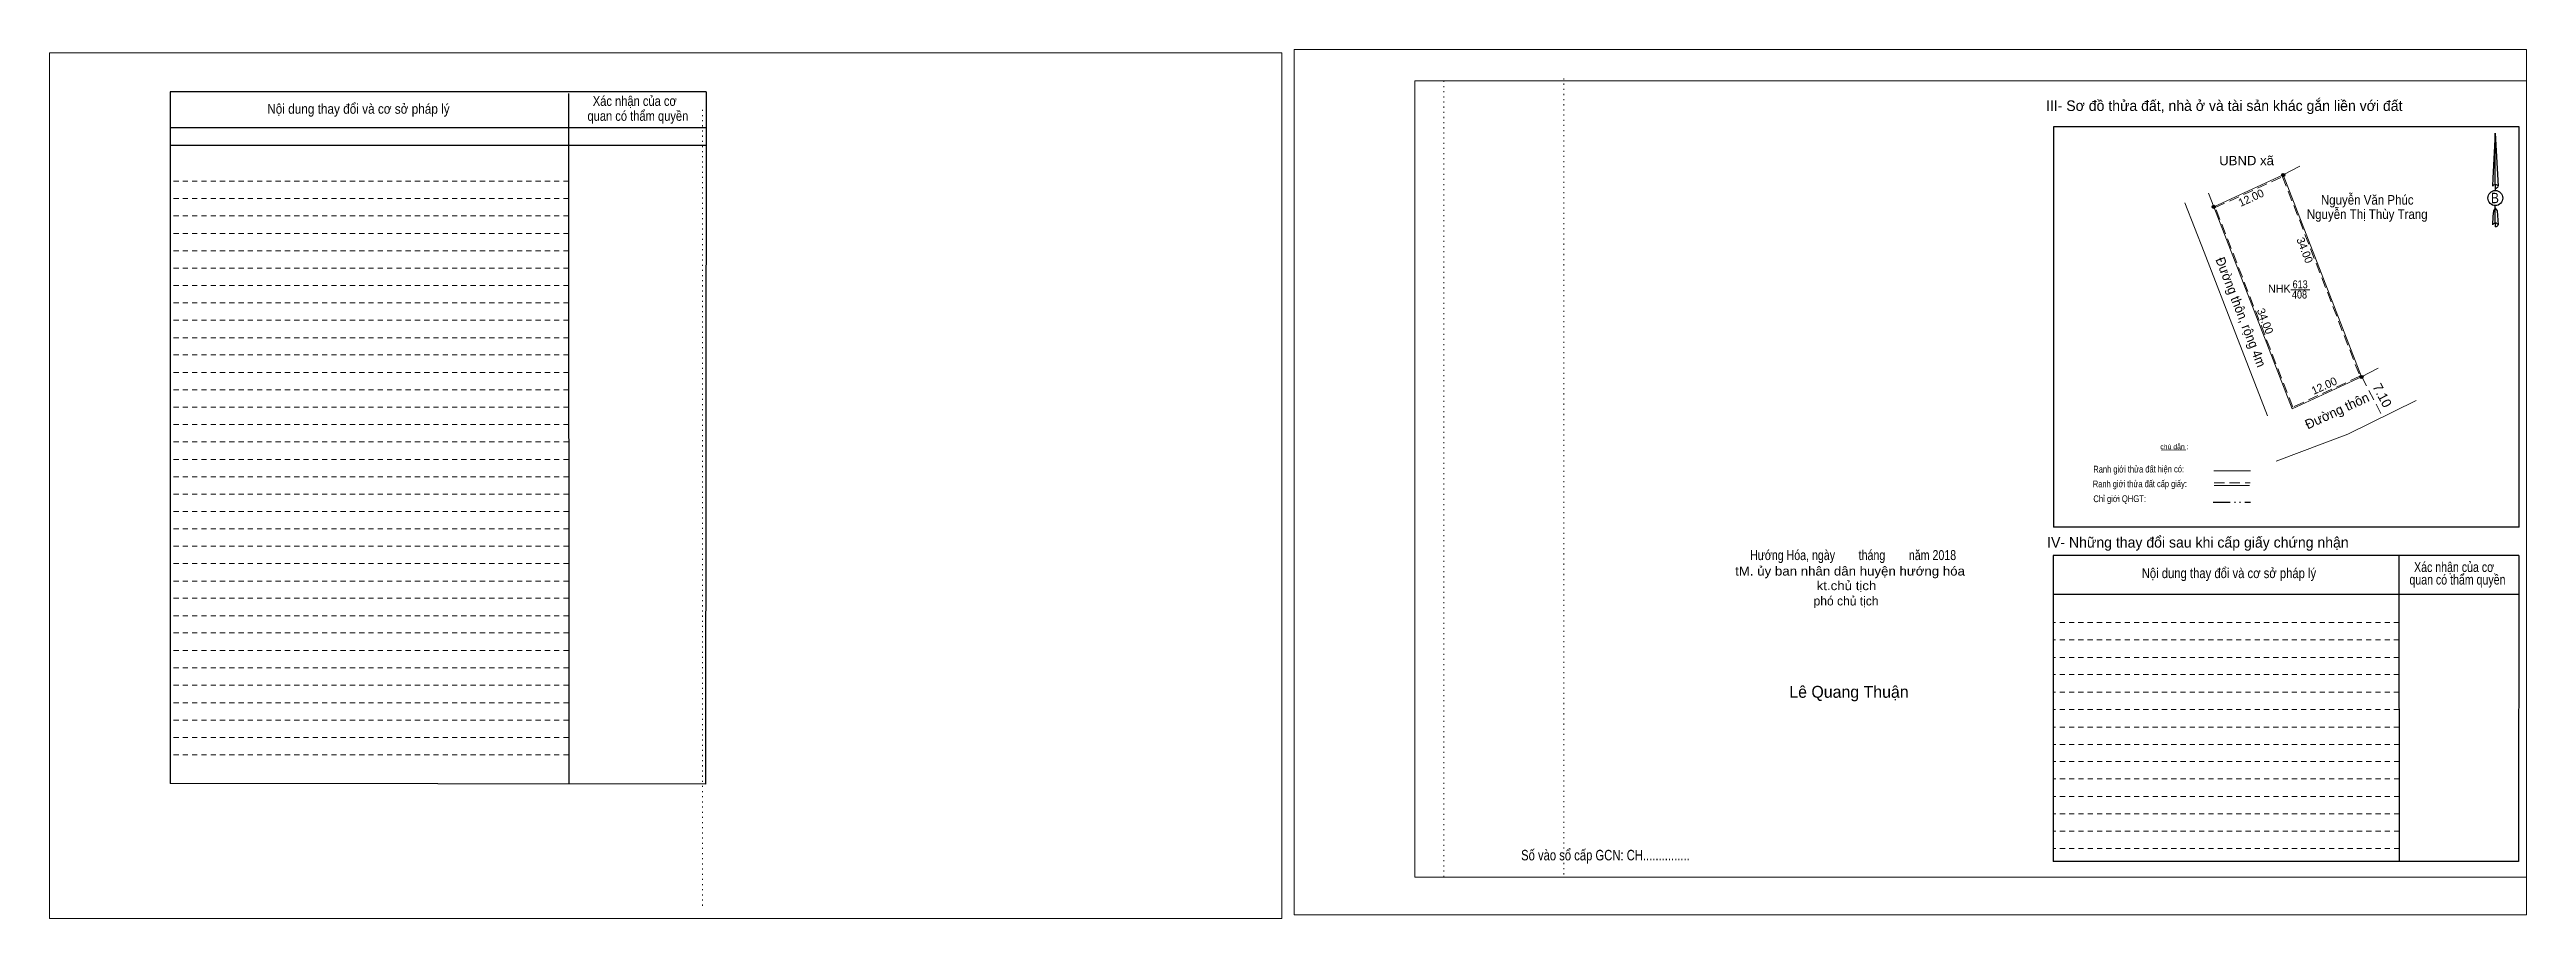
# Model space of a CAD drawing. Header units: metres. Extents: x 548051 to 548702, y 1837718 to 1837863.
# Drawn here: x 548313.5 to 548702.5, y 1837718 to 1837854.4 of the extents above; entities that cross this region are included whole.
import ezdxf
from ezdxf.enums import TextEntityAlignment as Align

# ---------------------------------------------------------------- set-up
doc = ezdxf.new("R2010")
doc.units = ezdxf.units.M
doc.header["$LTSCALE"] = 0.54
for name, pattern in [('DASH_DOUBLE_DOT', [9.2, 5, -1.2, 0.3, -1.2, 0.3, -1.2]), ('DOTTED', [1.5, 0.3, -1.2]), ('MEDIUM_DASHED', [4.5, 3, -1.5]), ('SHORT_DASHED', [2.7, 1.5, -1.2])]:
    doc.linetypes.add(name, pattern=pattern)
doc.layers.add('18', color=7, linetype='Continuous')
for name, color, linetype, lineweight in [('28', 7, 'SHORT_DASHED', 13), ('3', 7, 'Continuous', 13), ('8', 7, 'Continuous', 25)]:
    doc.layers.add(name, color=color, linetype=linetype, lineweight=lineweight)

msp = doc.modelspace()

# ---------------------------------------------------------------- texts
at = {"layer": '18'}
for s, height, width, p in [('tM. ủy ban nhân dân huyện hướng hóa', 1.415, 1.1, (548596.24, 1837771.8)), ('Hướng Hóa, ngày        tháng        năm 2018', 1.56, 0.8, (548596.72, 1837774.23)), ('kt.chủ tịch', 1.415, 1.1, (548595.68, 1837769.51)), ('Số vào sổ cấp GCN: CH...............', 1.65, 0.8, (548557.825, 1837727.1))]:
    msp.add_text(s, height=height, dxfattribs=dict(at, width=width)).set_placement(p, align=Align.CENTER)
for s, height, p in [('phó chủ tịch', 1.415, (548595.615, 1837767.11)), ('Lê Quang Thuận', 1.867, (548596.07, 1837752.62))]:
    msp.add_text(s, height=height, dxfattribs=at).set_placement(p, align=Align.CENTER)
at = {"layer": '28'}
for s, height, width, p in [('Nội dung thay đổi và cơ sở pháp lý', 1.537, 0.9, (548361.985, 1837844.28)), ('Nội dung thay đổi và cơ sở pháp lý', 1.537, 0.9, (548361.985, 1837844.28)), ('Xác nhận của cơ', 1.537, 0.85, (548405.38, 1837845.51)), ('Xác nhận của cơ', 1.537, 0.85, (548405.38, 1837845.51)), (' quan có thẩm quyền', 1.537, 0.85, (548405.625, 1837843.17)), (' quan có thẩm quyền', 1.537, 0.85, (548405.625, 1837843.17)), ('Nội dung thay đổi và cơ sở pháp lý', 1.556, 0.85, (548655.745, 1837771.4)), (' quan có thẩm quyền', 1.556, 0.8, (548691.4, 1837770.39)), ('Xác nhận của cơ', 1.556, 0.8, (548691.1, 1837772.36))]:
    msp.add_text(s, height=height, dxfattribs=dict(at, width=width)).set_placement(p, align=Align.CENTER)
msp.add_text('IV- Những thay đổi sau khi cấp giấy chứng nhận', height=1.65, dxfattribs=at).set_placement((548650.87, 1837776.19), align=Align.CENTER)
at = {"layer": '8'}
for s, height, p in [('III- Sơ đồ thửa đất, nhà ở và tài sản khác gắn liền với đất', 1.65, (548655.005, 1837844.72)), ('NHK', 1.25, (548663.655, 1837816.2))]:
    msp.add_text(s, height=height, dxfattribs=at).set_placement(p, align=Align.CENTER)
for s, height, width, p in [('UBND xã', 1.468, 1.05, (548658.51, 1837836.2)), ('Nguyễn Văn Phúc', 1.5, 0.9, (548677.465, 1837830.02)), ('B', 1.629, 0.85, (548697.525, 1837830.24)), ('Nguyễn Thị Thùy Trang', 1.5, 0.9, (548677.465, 1837827.77)), ('408', 1.25, 0.85, (548666.825, 1837815.28)), ('613', 1.25, 0.85, (548666.925, 1837816.88))]:
    msp.add_text(s, height=height, dxfattribs=dict(at, width=width)).set_placement(p, align=Align.CENTER)
for s, height, rotation, p in [('12.00', 1.25, 24.625, (548659.4846, 1837830.5176)), ('34.00', 1.25, 291.191, (548667.074, 1837822.6309)), ('34.00', 1.25, 291.229, (548660.8534, 1837811.5062)), ('12.00', 1.25, 24.622, (548670.9547, 1837801.0175)), ('chú dẫn :', 0.7841, 359.974, (548647.1848, 1837791.6289))]:
    msp.add_text(s, height=height, rotation=rotation, dxfattribs=at).set_placement(p, align=Align.CENTER)
at = {"layer": '8', "width": 0.95}
msp.add_text('Đường thôn, rộng 4m', height=1.5, rotation=291.229, dxfattribs=at).set_placement((548653.6, 1837821.41))
at = {"layer": '8'}
for s, rotation, p in [('Đường thôn', 24.615, (548668.12, 1837794.72)), ('7.10', 297.654, (548678.25, 1837801.46))]:
    msp.add_text(s, height=1.5, rotation=rotation, dxfattribs=at).set_placement(p)
for s, height, width, p in [('Ranh giới thửa đất hiện có:', 1.065, 0.8, (548641.5687, 1837787.9765)), ('Chỉ giới QHGT:', 1.06, 0.85, (548638.5937, 1837783.3298)), ('Ranh giới thửa đất cấp giấy:', 1.06, 0.8, (548641.7537, 1837785.6671))]:
    msp.add_text(s, height=height, rotation=0.135, dxfattribs=dict(at, width=width)).set_placement(p, align=Align.CENTER)

# ---------------------------------------------------------------- hatches: boundary and pattern name
at = {"layer": '8'}
for points in [[(548664.5247, 1837834.67, 1), (548664.0353, 1837834.67, 1)], [(548664.5247, 1837834.67, 1), (548664.0353, 1837834.67, 1)], [(548653.5947, 1837829.66, 1), (548653.1053, 1837829.66, 1)], [(548676.8147, 1837802.97, 1), (548676.3253, 1837802.97, 1)]]:
    msp.add_hatch(color=256, dxfattribs=at).paths.add_polyline_path(points)

# ---------------------------------------------------------------- linework, layer by layer
at = {"layer": '28', "linetype": 'Continuous', "lineweight": 25}
for p, q in [((548416.57, 1837847.72), (548332.4, 1837847.72)), ((548394.99, 1837847.43), (548395.03, 1837739.11)), ((548416.57, 1837847.72), (548416.49, 1837739.04)), ((548628.21, 1837842.21), (548628.21, 1837779.38)), ((548701.33, 1837779.38), (548701.33, 1837842.21)), ((548416.57, 1837842.05), (548332.51, 1837842.05)), ((548416.57, 1837842.05), (548332.51, 1837842.05)), ((548416.57, 1837839.31), (548332.51, 1837839.31)), ((548701.33, 1837779.38), (548628.21, 1837779.38)), ((548682.45, 1837774.93), (548682.49, 1837726.94)), ((548701.25, 1837774.93), (548701.23, 1837726.94)), ((548701.23, 1837768.85), (548628.16, 1837768.85)), ((548416.49, 1837739.04), (548332.4, 1837739.16)), ((548701.23, 1837726.94), (548628.16, 1837726.94))]:
    msp.add_line(p, q, dxfattribs=at)
at = {"layer": '28'}
for p, q in [((548394.99, 1837833.71), (548332.4, 1837833.71)), ((548394.99, 1837830.96), (548332.4, 1837830.96)), ((548394.99, 1837828.26), (548332.4, 1837828.26)), ((548394.99, 1837825.49), (548332.4, 1837825.49)), ((548394.99, 1837822.77), (548332.4, 1837822.77)), ((548394.99, 1837820.04), (548332.4, 1837820.04)), ((548394.99, 1837817.31), (548332.4, 1837817.31)), ((548394.99, 1837814.59), (548332.4, 1837814.59)), ((548394.99, 1837811.87), (548332.4, 1837811.87)), ((548394.99, 1837809.13), (548332.4, 1837809.13)), ((548394.99, 1837806.42), (548332.4, 1837806.42)), ((548394.99, 1837803.67), (548332.4, 1837803.67)), ((548394.99, 1837800.97), (548332.4, 1837800.97)), ((548394.99, 1837798.25), (548332.4, 1837798.25)), ((548394.99, 1837795.5), (548332.4, 1837795.5)), ((548394.99, 1837792.8), (548332.4, 1837792.8)), ((548394.99, 1837790.04), (548332.4, 1837790.04)), ((548394.99, 1837787.31), (548332.4, 1837787.31)), ((548394.99, 1837784.58), (548332.4, 1837784.58)), ((548394.99, 1837781.85), (548332.4, 1837781.85)), ((548394.99, 1837779.12), (548332.4, 1837779.12)), ((548394.99, 1837776.39), (548332.4, 1837776.39)), ((548394.99, 1837773.67), (548332.4, 1837773.67)), ((548394.99, 1837770.93), (548332.4, 1837770.93)), ((548394.99, 1837768.23), (548332.4, 1837768.23)), ((548394.99, 1837765.47), (548332.4, 1837765.47)), ((548682.47, 1837764.43), (548628.16, 1837764.43)), ((548394.99, 1837762.79), (548332.4, 1837762.79)), ((548682.47, 1837761.69), (548628.16, 1837761.69)), ((548394.99, 1837760.03), (548332.4, 1837760.03)), ((548394.99, 1837757.31), (548332.4, 1837757.31)), ((548682.47, 1837758.96), (548628.16, 1837758.96)), ((548394.99, 1837754.58), (548332.4, 1837754.58)), ((548682.47, 1837756.25), (548628.16, 1837756.25)), ((548682.47, 1837753.51), (548628.16, 1837753.51)), ((548394.99, 1837751.83), (548332.4, 1837751.83)), ((548394.99, 1837749.12), (548332.4, 1837749.12)), ((548682.47, 1837750.77), (548628.16, 1837750.77)), ((548394.99, 1837746.38), (548332.4, 1837746.38)), ((548682.47, 1837748.03), (548628.16, 1837748.03)), ((548682.49, 1837745.31), (548628.16, 1837745.31)), ((548394.99, 1837743.65), (548332.4, 1837743.65)), ((548682.49, 1837742.6), (548628.16, 1837742.6)), ((548682.49, 1837739.88), (548628.16, 1837739.88)), ((548682.49, 1837737.14), (548628.16, 1837737.14)), ((548682.49, 1837734.41), (548628.16, 1837734.41)), ((548682.49, 1837731.69), (548628.16, 1837731.69)), ((548682.49, 1837728.97), (548628.16, 1837728.97))]:
    msp.add_line(p, q, dxfattribs=at)
at = {"layer": '28', "linetype": 'Continuous', "lineweight": 25}
for points in [[(548416.57, 1837847.72), (548332.4, 1837847.72), (548332.4, 1837739.16)], [(548701.25, 1837774.93), (548628.16, 1837774.93), (548628.16, 1837726.94)]]:
    msp.add_lwpolyline(points, dxfattribs=at)
at = {"layer": '3'}
for p, q in [((548527.9, 1837849.44), (548702.47, 1837849.44)), ((548527.9, 1837724.48), (548527.9, 1837849.44)), ((548702.47, 1837849.44), (548702.47, 1837723.44)), ((548527.9, 1837724.48), (548702.47, 1837724.48))]:
    msp.add_line(p, q, dxfattribs=at)
at = {"layer": '3', "linetype": 'DOTTED'}
for p, q in [((548532.43, 1837849.44), (548532.43, 1837724.48)), ((548551.27, 1837849.81), (548551.27, 1837724.84)), ((548416.01, 1837844.89), (548416.01, 1837719.95))]:
    msp.add_line(p, q, dxfattribs=at)
at = {"layer": '3'}
for points in [[(548508.93, 1837718.55), (548702.47, 1837718.55), (548702.47, 1837854.35), (548508.93, 1837854.35)], [(548313.47, 1837717.99), (548507.01, 1837717.99), (548507.01, 1837853.83), (548313.47, 1837853.83)], [(548313.47, 1837853.83), (548507.01, 1837853.83), (548507.01, 1837717.99), (548313.47, 1837717.99)], [(548313.47, 1837717.99), (548507.01, 1837717.99), (548507.01, 1837853.83), (548313.47, 1837853.83)]]:
    msp.add_lwpolyline(points, close=True, dxfattribs=at)
msp.add_lwpolyline([(548534.97, 1837849.44), (548702.47, 1837849.44), (548702.47, 1837724.48), (548534.97, 1837724.48)], dxfattribs=at)
at = {"layer": '8'}
for p, q in [((548701.33, 1837842.21), (548628.21, 1837842.21)), ((548697.57, 1837841.24), (548698.01, 1837832.91)), ((548697.57, 1837841.24), (548698.01, 1837832.91)), ((548697.57, 1837841.24), (548698.01, 1837832.91)), ((548697.21, 1837834.19), (548697.16, 1837832.93)), ((548697.57, 1837833.15), (548697.57, 1837832.85)), ((548697.57, 1837832.85), (548697.57, 1837832.63)), ((548697.57, 1837832.63), (548697.57, 1837832.29)), ((548697.57, 1837832.63), (548697.57, 1837832.29)), ((548697.57, 1837832.63), (548697.57, 1837832.29)), ((548698.01, 1837832.91), (548698.01, 1837832.93)), ((548697.57, 1837829.48), (548697.57, 1837829.84)), ((548697.57, 1837829.48), (548697.57, 1837829.84)), ((548697.57, 1837829.48), (548697.57, 1837829.84)), ((548697.57, 1837829.48), (548697.89, 1837829.03)), ((548697.57, 1837829.48), (548697.89, 1837829.03)), ((548697.57, 1837829.48), (548697.89, 1837829.03)), ((548697.57, 1837827.12), (548697.57, 1837826.81)), ((548697.57, 1837826.81), (548697.57, 1837826.55)), ((548697.89, 1837829.03), (548698.01, 1837826.84)), ((548697.89, 1837829.03), (548698.01, 1837826.84)), ((548697.89, 1837829.03), (548698.01, 1837826.84)), ((548698.01, 1837826.84), (548698.01, 1837826.85))]:
    msp.add_line(p, q, dxfattribs=at)
at = {"layer": '8', "lineweight": 13}
for p, q in [((548664.28, 1837834.67), (548666.88, 1837836.03)), ((548653.35, 1837829.66), (548652.51, 1837831.82)), ((548648.82, 1837830.3), (548651.83, 1837822.53)), ((548651.83, 1837822.53), (548656.84, 1837809.67)), ((548665.49, 1837816.65), (548668.43, 1837816.65)), ((548656.84, 1837809.67), (548661.81, 1837796.88)), ((548676.57, 1837802.97), (548679.17, 1837804.33)), ((548674.41, 1837793.98), (548685.16, 1837799.3)), ((548663.18, 1837789.75), (548674.41, 1837793.98)), ((548663.18, 1837789.75), (548674.41, 1837793.98)), ((548645.15, 1837791.49), (548648.96, 1837791.55)), ((548653.39, 1837788.26), (548659.15, 1837788.26)), ((548653.43, 1837785.95), (548658.95, 1837785.95)), ((548653.43, 1837785.95), (548658.95, 1837785.95))]:
    msp.add_line(p, q, dxfattribs=at)
at = {"layer": '8', "linetype": 'MEDIUM_DASHED', "lineweight": 13}
for p, q in [((548676.6, 1837802.99), (548679.9, 1837796.7)), ((548653.42, 1837786.34), (548659.07, 1837786.34))]:
    msp.add_line(p, q, dxfattribs=at)
at = {"layer": '8', "linetype": 'DASH_DOUBLE_DOT'}
msp.add_line((548653.25, 1837783.31), (548659.15, 1837783.31), dxfattribs=at)
at = {"layer": '8'}
for points in [[(548697.57, 1837833.15), (548697.57, 1837841.24), (548697.21, 1837834.19)], [(548697.57, 1837827.12), (548697.57, 1837829.48), (548697.29, 1837829.03), (548697.21, 1837828.14), (548697.16, 1837826.85)]]:
    msp.add_lwpolyline(points, dxfattribs=at)
at = {"layer": '8', "lineweight": 13}
msp.add_lwpolyline([(548664.28, 1837834.67), (548676.57, 1837802.97), (548665.66, 1837797.97), (548653.35, 1837829.66)], close=True, dxfattribs=at)
msp.add_lwpolyline([(548664.28, 1837834.67), (548676.57, 1837802.97), (548665.66, 1837797.97), (548653.35, 1837829.66)], close=True, dxfattribs=at)
at = {"layer": '8', "linetype": 'MEDIUM_DASHED', "lineweight": 13}
msp.add_lwpolyline([(548664.17, 1837834.4), (548676.32, 1837803.07), (548665.77, 1837798.24), (548653.6, 1837829.56)], close=True, dxfattribs=at)
at = {"layer": '8'}
for centre in [(548664.28, 1837834.67), (548664.28, 1837834.67), (548653.35, 1837829.66), (548676.57, 1837802.97)]:
    msp.add_circle(centre, 0.2447, dxfattribs=at)
msp.add_ellipse((548697.5888, 1837831.0489), major_axis=(0, 1.1864), ratio=0.983453, dxfattribs=at)
for centre, start_param, end_param in [((548697.5893, 1837832.8771), 1.57079633, 3.07445202), ((548697.5893, 1837832.8771), 0.06714063, 1.57079633), ((548697.5893, 1837832.8771), 4.71238898, 6.28318531), ((548697.5893, 1837826.8217), 2.49106941, 3.07427841), ((548697.5893, 1837826.8217), 1.57079633, 2.49106941), ((548697.5893, 1837826.8217), 0.06714063, 1.57079633), ((548697.5893, 1837826.8217), 4.71238898, 6.28318531)]:
    msp.add_ellipse(centre, major_axis=(0.4277, 0), ratio=0.655448, start_param=start_param, end_param=end_param, dxfattribs=at)

msp.set_redraw_order([(e.dxf.handle, doc.entitydb.next_handle()) for e in msp.query("TEXT MTEXT ATTDEF DIMENSION ARC_DIMENSION")])  # texts and dimensions are drawn at this point

doc.saveas('drawing.dxf')
